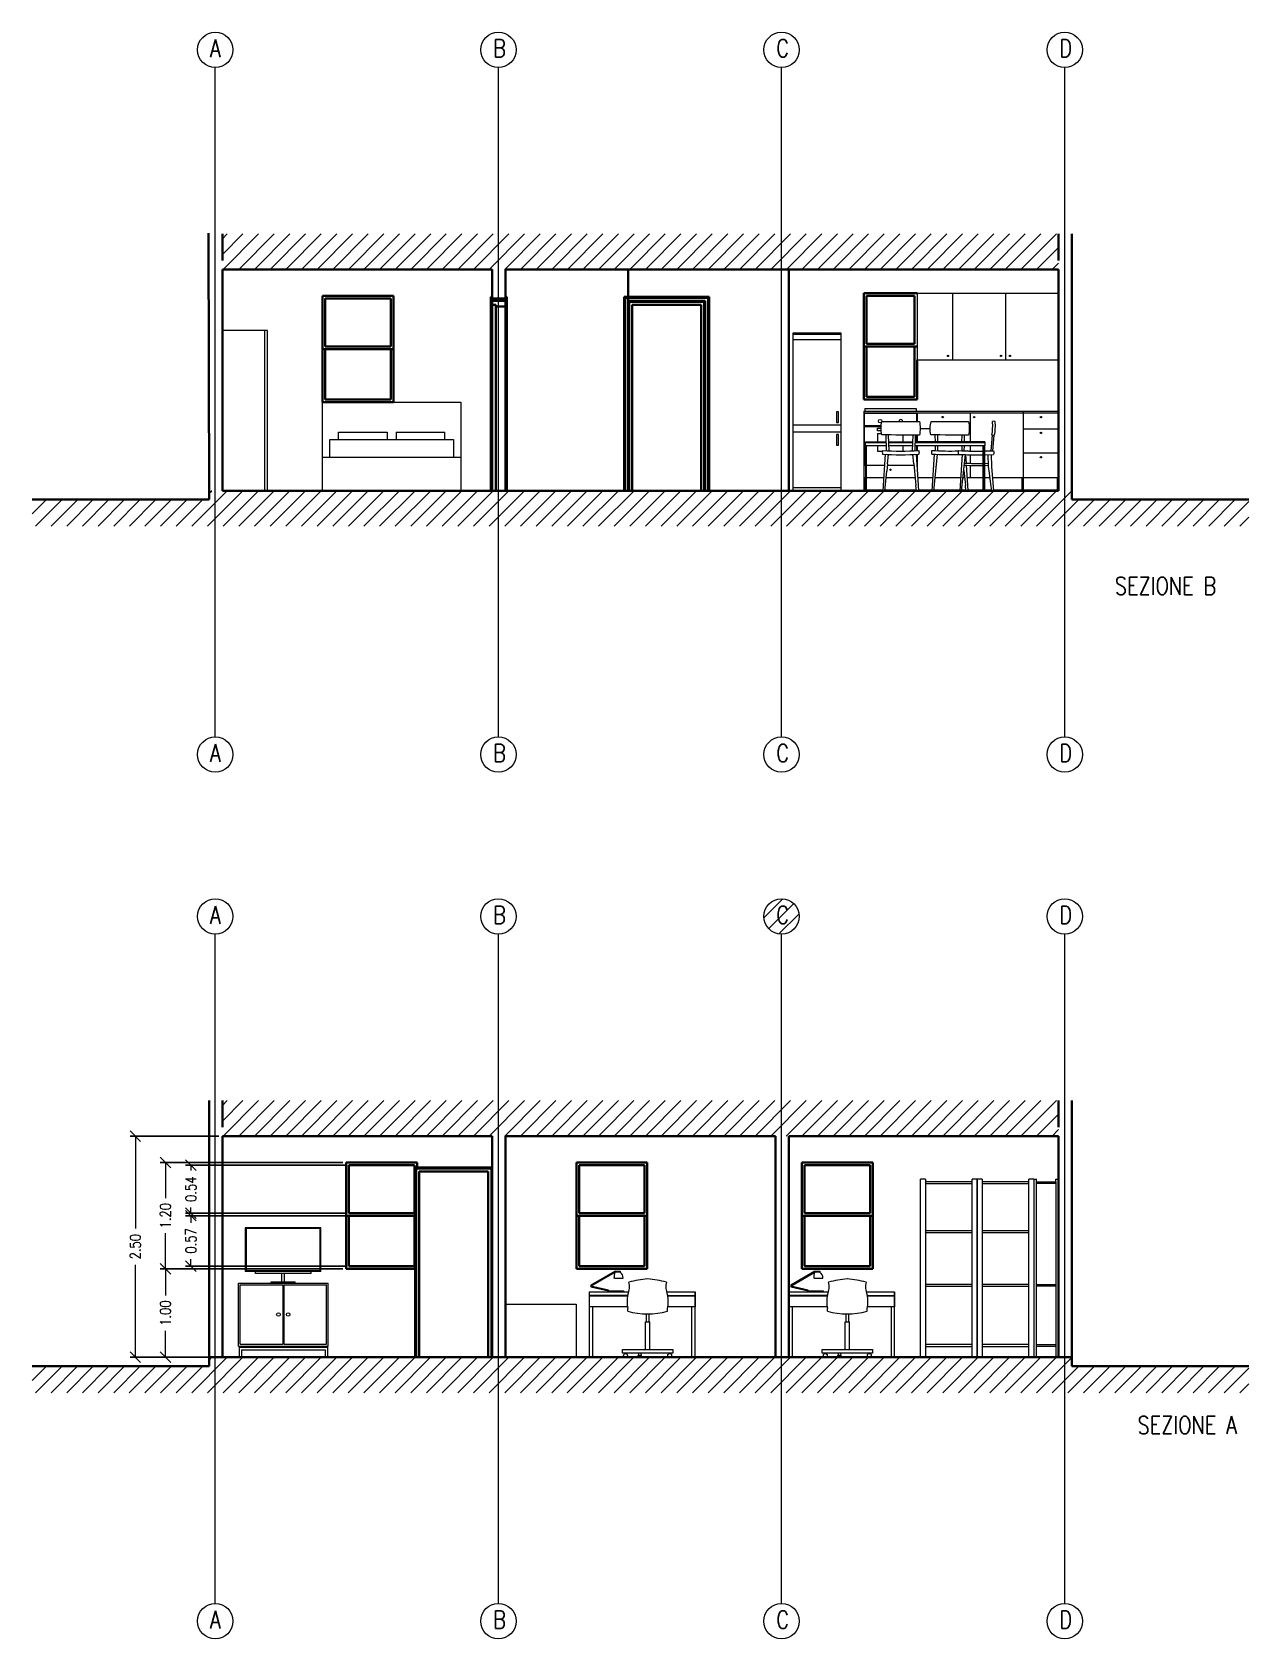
# Model space of a CAD drawing. Header units: metres. Extents: x 60.2 to 105.7, y 8.7 to 63.7.
# Drawn here: x 91.99 to 105.74, y 33.6 to 51.75 of the extents above; entities that cross this region are included whole.
import ezdxf

# ---------------------------------------------------------------- set-up
doc = ezdxf.new("R2010")
doc.units = ezdxf.units.M
doc.header["$LTSCALE"] = 5
doc.header["$MEASUREMENT"] = 0
doc.layers.get('0').update_dxf_attribs({"color": 30})
doc.layers.get('DEFPOINTS').update_dxf_attribs({"color": 210})
for name, color, linetype, lineweight in [('A-ANNO-DIMS', 3, 'Continuous', 9), ('A-ANNO-TEXT', 3, 'Continuous', 18), ('A-ELEV-MBE1', 7, 'Continuous', 35), ('A-FURN', 8, 'Continuous', 18), ('A-SECT-MCUT', 2, 'Continuous', 35)]:
    doc.layers.add(name, color=color, linetype=linetype, lineweight=lineweight)
doc.layers.add('A-ANNO-SCRN', color=30, linetype='Continuous')
doc.styles.add('E-ROMANS', font='romans.shx', dxfattribs={"width": 0.8})
doc.dimstyles.new('E-0100_ARW_18', dxfattribs={"dimscale": 0.001, "dimtxt": 180, "dimasz": 180, "dimexe": 90, "dimexo": 60, "dimgap": 90, "dimtad": 0, "dimzin": 0, "dimdsep": 46, "dimtxsty": 'E-ROMANS', "dimblk": 'OPEN90', "dimcen": 90, "dimclrd": 256, "dimclre": 256, "dimclrt": 256, "dimadec": 0, "dimazin": 0, "dimtfac": 1, "dimtmove": 1, "dimatfit": 3, "dimldrblk": 'OPEN90', "dimfxl": 1, "dimtfill": 1, "dimtolj": 1, "dimtzin": 0, "dimarcsym": 0})

msp = doc.modelspace()

# ---------------------------------------------------------------- texts
at = {"layer": 'A-ANNO-TEXT', "char_height": 0.2, "attachment_point": 1, "style": 'E-ROMANS'}
for s, width, insert in [('A', 0.34021, (94.001, 51.671)), ('B', 0.34021, (97.201, 51.671)), ('C', 0.34021, (100.401, 51.671)), ('D', 0.34021, (103.601, 51.671)), ('SEZIONE B', 3.80072, (104.228, 45.597)), ('A', 0.34021, (94.001, 43.709)), ('B', 0.34021, (97.201, 43.709)), ('C', 0.34021, (100.401, 43.709)), ('D', 0.34021, (103.601, 43.709)), ('A', 0.34021, (94.001, 41.88)), ('B', 0.34021, (97.201, 41.88)), ('C', 0.34021, (100.401, 41.88)), ('D', 0.34021, (103.601, 41.88)), ('SEZIONE A', 3.80072, (104.484, 36.117)), ('A', 0.34021, (94.001, 33.918)), ('B', 0.34021, (97.201, 33.918)), ('C', 0.34021, (100.401, 33.918)), ('D', 0.34021, (103.601, 33.918))]:
    msp.add_mtext_dynamic_manual_height_columns(s, width=width, gutter_width=9, heights=[0], dxfattribs=dict(at, insert=insert))

# ---------------------------------------------------------------- blocks, each defined once
blk = doc.blocks.new('_Oblique')
at = {"color": 0, "linetype": 'ByBlock', "lineweight": -2}
blk.add_line((-0.5, -0.5), (0.5, 0.5), dxfattribs=at)
blk = doc.blocks.new('*D82')
at = {"layer": 'A-ANNO-DIMS', "lineweight": -2, "transparency": 16777216}
for p, q in [((94.102, 39.282), (93.098, 39.282)), ((94.102, 36.782), (93.098, 36.782))]:
    blk.add_line(p, q, dxfattribs=at)
at = {"layer": 'A-ANNO-DIMS', "transparency": 16777216}
for p, q in [((93.158, 39.282), (93.158, 38.238)), ((93.158, 36.782), (93.158, 37.826))]:
    blk.add_line(p, q, dxfattribs=at)
at = {"layer": 'DEFPOINTS', "color": 0, "transparency": 16777216}
for p in [(94.142, 39.282), (93.158, 36.782), (94.142, 36.782)]:
    blk.add_point(p, dxfattribs=at)
at = {"layer": 'A-ANNO-DIMS', "transparency": 16777216, "xscale": 0.12, "yscale": 0.12, "zscale": 0.12}
for p, rotation in [((93.158, 39.282), 90), ((93.158, 36.782), 270)]:
    blk.add_blockref('_Oblique', p, dxfattribs=dict(at, rotation=rotation))
at = {"layer": 'A-ANNO-DIMS', "transparency": 16777216, "insert": (93.158, 38.032), "char_height": 0.12, "attachment_point": 5, "rotation": 90, "style": 'E-ROMANS', "bg_fill": 3, "box_fill_scale": 1.25, "bg_fill_color": 256, "bg_fill_true_color": 13158600, "bg_fill_transparency": 0}
blk.add_mtext('\\A1;2.50', dxfattribs=at)
blk = doc.blocks.new('_Open90')
at = {"color": 0, "linetype": 'ByBlock', "lineweight": -2}
for p, q in [((0, 0), (-1, 0)), ((-0.5, 0.5), (0, 0)), ((0, 0), (-0.5, -0.5))]:
    blk.add_line(p, q, dxfattribs=at)
blk = doc.blocks.new('*D83')
at = {"layer": 'A-ANNO-DIMS', "lineweight": -2, "transparency": 16777216}
for p, q in [((95.502, 38.982), (93.438, 38.982)), ((95.502, 37.782), (93.438, 37.782))]:
    blk.add_line(p, q, dxfattribs=at)
at = {"layer": 'A-ANNO-DIMS', "transparency": 16777216}
for p, q in [((93.498, 38.982), (93.498, 38.581)), ((93.498, 37.782), (93.498, 38.183))]:
    blk.add_line(p, q, dxfattribs=at)
at = {"layer": 'DEFPOINTS', "color": 0, "transparency": 16777216}
for p in [(93.498, 38.982), (95.542, 38.982), (95.542, 37.782)]:
    blk.add_point(p, dxfattribs=at)
at = {"layer": 'A-ANNO-DIMS', "transparency": 16777216, "xscale": 0.12, "yscale": 0.12, "zscale": 0.12}
for p, rotation in [((93.498, 38.982), 90), ((93.498, 37.782), 270)]:
    blk.add_blockref('_Oblique', p, dxfattribs=dict(at, rotation=rotation))
at = {"layer": 'A-ANNO-DIMS', "transparency": 16777216, "insert": (93.498, 38.382), "char_height": 0.12, "attachment_point": 5, "rotation": 90, "style": 'E-ROMANS', "bg_fill": 3, "box_fill_scale": 1.25, "bg_fill_color": 256, "bg_fill_true_color": 13158600, "bg_fill_transparency": 0}
blk.add_mtext('\\A1;1.20', dxfattribs=at)
blk = doc.blocks.new('*D84')
at = {"layer": 'A-ANNO-DIMS', "lineweight": -2, "transparency": 16777216}
for p, q in [((95.502, 37.782), (93.438, 37.782)), ((95.502, 36.782), (93.438, 36.782))]:
    blk.add_line(p, q, dxfattribs=at)
at = {"layer": 'A-ANNO-DIMS', "transparency": 16777216}
for p, q in [((93.498, 37.782), (93.498, 37.481)), ((93.498, 36.782), (93.498, 37.083))]:
    blk.add_line(p, q, dxfattribs=at)
at = {"layer": 'DEFPOINTS', "color": 0, "transparency": 16777216}
for p in [(95.542, 37.782), (93.498, 36.782), (95.542, 36.782)]:
    blk.add_point(p, dxfattribs=at)
at = {"layer": 'A-ANNO-DIMS', "transparency": 16777216, "xscale": 0.12, "yscale": 0.12, "zscale": 0.12}
for p, rotation in [((93.498, 37.782), 90), ((93.498, 36.782), 270)]:
    blk.add_blockref('_Oblique', p, dxfattribs=dict(at, rotation=rotation))
at = {"layer": 'A-ANNO-DIMS', "transparency": 16777216, "insert": (93.498, 37.282), "char_height": 0.12, "attachment_point": 5, "rotation": 90, "style": 'E-ROMANS', "bg_fill": 3, "box_fill_scale": 1.25, "bg_fill_color": 256, "bg_fill_true_color": 13158600, "bg_fill_transparency": 0}
blk.add_mtext('\\A1;1.00', dxfattribs=at)
blk = doc.blocks.new('*D85')
at = {"layer": 'A-ANNO-DIMS', "lineweight": -2, "transparency": 16777216}
for p, q in [((95.532, 38.952), (93.726, 38.952)), ((95.532, 38.412), (93.726, 38.412))]:
    blk.add_line(p, q, dxfattribs=at)
at = {"layer": 'A-ANNO-DIMS', "transparency": 16777216}
for p, q in [((93.786, 38.952), (93.786, 38.891)), ((93.786, 38.412), (93.786, 38.473))]:
    blk.add_line(p, q, dxfattribs=at)
at = {"layer": 'DEFPOINTS', "color": 0, "transparency": 16777216}
for p in [(93.786, 38.952), (95.572, 38.952), (95.572, 38.412)]:
    blk.add_point(p, dxfattribs=at)
at = {"layer": 'A-ANNO-DIMS', "transparency": 16777216, "xscale": 0.12, "yscale": 0.12, "zscale": 0.12}
for p, rotation in [((93.786, 38.952), 90), ((93.786, 38.412), 270)]:
    blk.add_blockref('_Oblique', p, dxfattribs=dict(at, rotation=rotation))
at = {"layer": 'A-ANNO-DIMS', "transparency": 16777216, "insert": (93.786, 38.682), "char_height": 0.12, "attachment_point": 5, "rotation": 90, "style": 'E-ROMANS', "bg_fill": 3, "box_fill_scale": 1.25, "bg_fill_color": 256, "bg_fill_true_color": 13158600, "bg_fill_transparency": 0}
blk.add_mtext('\\A1;0.54', dxfattribs=at)
blk = doc.blocks.new('*D86')
at = {"layer": 'A-ANNO-DIMS', "lineweight": -2, "transparency": 16777216}
for p, q in [((95.532, 38.382), (93.726, 38.382)), ((95.532, 37.812), (93.726, 37.812))]:
    blk.add_line(p, q, dxfattribs=at)
at = {"layer": 'A-ANNO-DIMS', "transparency": 16777216}
for p, q in [((93.786, 38.382), (93.786, 38.303)), ((93.786, 37.812), (93.786, 37.891))]:
    blk.add_line(p, q, dxfattribs=at)
at = {"layer": 'DEFPOINTS', "color": 0, "transparency": 16777216}
for p in [(95.572, 38.382), (93.786, 37.812), (95.572, 37.812)]:
    blk.add_point(p, dxfattribs=at)
at = {"layer": 'A-ANNO-DIMS', "transparency": 16777216, "xscale": 0.12, "yscale": 0.12, "zscale": 0.12}
for p, rotation in [((93.786, 38.382), 90), ((93.786, 37.812), 270)]:
    blk.add_blockref('_Oblique', p, dxfattribs=dict(at, rotation=rotation))
at = {"layer": 'A-ANNO-DIMS', "transparency": 16777216, "insert": (93.786, 38.097), "char_height": 0.12, "attachment_point": 5, "rotation": 90, "style": 'E-ROMANS', "bg_fill": 3, "box_fill_scale": 1.25, "bg_fill_color": 256, "bg_fill_true_color": 13158600, "bg_fill_transparency": 0}
blk.add_mtext('\\A1;0.57', dxfattribs=at)

# ---------------------------------------------------------------- hatches: boundary and pattern name
at = {"layer": 'A-ANNO-SCRN'}
h = msp.add_hatch(dxfattribs=at)
h.set_pattern_fill('ANSI31', color=0)
h.paths.add_polyline_path([(94.142, 49.073), (94.142, 49.473), (103.592, 49.473), (103.592, 49.073)])
h = msp.add_hatch(dxfattribs=at)
h.set_pattern_fill('ANSI31', color=0)
h.set_pattern_definition([(45, (0, -2.9), (-0.08838835, 0.08838835), [])])
h.paths.add_polyline_path([(103.742, 46.473), (103.742, 46.573), (93.992, 46.573), (93.992, 46.473), (91.992, 46.473), (91.992, 46.173), (105.742, 46.173), (105.742, 46.473)])
h = msp.add_hatch(dxfattribs=at)
h.set_pattern_fill('ANSI31', color=256)
h.paths.add_polyline_path([(100.261, 41.763, 1), (100.661, 41.763, 1)])
h.paths.add_polyline_path([(100.351, 41.63), (100.565, 41.63), (100.565, 41.93), (100.351, 41.93)], flags=24)

# ---------------------------------------------------------------- linework, layer by layer
at = {"layer": 'A-ANNO-DIMS'}
for p, q in [((94.061, 43.792), (94.061, 51.353)), ((97.261, 43.792), (97.261, 51.353)), ((100.461, 43.792), (100.461, 51.353)), ((103.661, 43.792), (103.661, 51.353)), ((97.261, 34.001), (97.261, 41.563)), ((100.461, 34.001), (100.461, 41.563)), ((103.661, 34.001), (103.661, 41.563))]:
    msp.add_line(p, q, dxfattribs=at)
for centre in [(94.061, 51.553), (97.261, 51.553), (100.461, 51.553), (103.661, 51.553), (94.061, 43.592), (97.261, 43.592), (100.461, 43.592), (103.661, 43.592), (94.061, 41.763), (97.261, 41.763), (100.461, 41.763), (103.661, 41.763), (94.061, 33.801), (97.261, 33.801), (100.461, 33.801), (103.661, 33.801)]:
    msp.add_circle(centre, 0.2, dxfattribs=at)
at = {"layer": 'A-ELEV-MBE1'}
for p, q in [((95.275, 48.773), (96.075, 48.773)), ((95.275, 48.773), (95.275, 47.573)), ((96.045, 48.743), (95.305, 48.743)), ((95.305, 48.743), (95.305, 48.203)), ((96.045, 48.743), (96.045, 48.203)), ((96.075, 48.773), (96.075, 47.573)), ((97.177, 48.708), (97.177, 48.763)), ((97.177, 48.763), (97.192, 48.763)), ((97.192, 48.708), (97.177, 48.708)), ((97.177, 48.708), (97.177, 46.573)), ((97.192, 48.743), (97.192, 48.673)), ((97.342, 48.718), (97.192, 48.718)), ((97.192, 48.673), (97.232, 48.673)), ((97.232, 48.673), (97.232, 46.573)), ((97.232, 48.673), (97.232, 48.653)), ((97.232, 48.653), (97.342, 48.653)), ((97.357, 48.763), (97.342, 48.763)), ((97.342, 48.708), (97.357, 48.708)), ((97.357, 48.708), (97.357, 48.763)), ((97.357, 48.708), (97.357, 46.573)), ((98.683, 48.763), (98.683, 46.573)), ((99.643, 48.763), (98.683, 48.763)), ((98.693, 48.753), (98.693, 46.573)), ((99.633, 48.753), (98.693, 48.753)), ((98.728, 48.718), (98.728, 46.573)), ((99.598, 48.718), (98.728, 48.718)), ((98.738, 48.708), (98.738, 46.573)), ((99.588, 48.708), (98.738, 48.708)), ((98.773, 48.673), (98.773, 46.573)), ((99.553, 48.673), (98.773, 48.673)), ((99.553, 48.673), (99.553, 46.573)), ((99.588, 48.708), (99.588, 46.573)), ((99.598, 48.718), (99.598, 46.573)), ((99.633, 48.753), (99.633, 46.573)), ((99.643, 48.763), (99.643, 46.573)), ((101.392, 48.803), (101.392, 47.603)), ((101.392, 48.803), (101.992, 48.803)), ((101.962, 48.773), (101.422, 48.773)), ((101.422, 48.773), (101.422, 48.233)), ((101.962, 48.773), (101.962, 48.233)), ((95.305, 48.173), (95.305, 47.603)), ((96.045, 47.603), (96.045, 48.173)), ((101.422, 48.203), (101.422, 47.633)), ((101.962, 48.203), (101.962, 47.633)), ((101.992, 48.053), (101.992, 47.603)), ((96.075, 47.573), (95.275, 47.573)), ((96.045, 47.603), (95.305, 47.603)), ((101.392, 47.603), (101.992, 47.603)), ((101.422, 47.633), (101.962, 47.633)), ((95.542, 38.982), (95.542, 37.782)), ((96.312, 38.952), (95.572, 38.952)), ((95.572, 38.952), (95.572, 38.412)), ((96.312, 38.952), (96.312, 38.412)), ((96.322, 38.927), (96.322, 36.782)), ((97.192, 38.927), (96.322, 38.927)), ((96.332, 38.917), (96.332, 36.782)), ((97.182, 38.917), (96.332, 38.917)), ((96.342, 38.982), (96.342, 38.927)), ((96.367, 38.882), (96.367, 36.782)), ((97.147, 38.882), (96.367, 38.882)), ((97.147, 38.882), (97.147, 36.782)), ((97.182, 38.917), (97.182, 36.782)), ((97.192, 38.927), (97.192, 36.782)), ((98.142, 38.982), (98.142, 37.782)), ((98.142, 38.982), (98.942, 38.982)), ((98.912, 38.952), (98.172, 38.952)), ((98.172, 38.952), (98.172, 38.412)), ((98.912, 38.952), (98.912, 38.412)), ((98.942, 38.982), (98.942, 37.782)), ((100.692, 38.982), (100.692, 37.782)), ((100.692, 38.982), (101.492, 38.982)), ((101.462, 38.952), (100.722, 38.952)), ((100.722, 38.952), (100.722, 38.412)), ((101.462, 38.952), (101.462, 38.412)), ((101.492, 38.982), (101.492, 37.782)), ((95.572, 38.382), (95.572, 37.812)), ((96.312, 38.382), (96.312, 37.812)), ((98.172, 38.382), (98.172, 37.812)), ((98.912, 37.812), (98.912, 38.382)), ((100.722, 38.382), (100.722, 37.812)), ((101.462, 38.382), (101.462, 37.812)), ((96.322, 37.782), (95.542, 37.782)), ((96.312, 37.812), (95.572, 37.812)), ((98.942, 37.782), (98.142, 37.782)), ((98.912, 37.812), (98.172, 37.812)), ((101.492, 37.782), (100.692, 37.782)), ((101.462, 37.812), (100.722, 37.812))]:
    msp.add_line(p, q, dxfattribs=at)
for points in [[(97.192, 48.673), (97.192, 46.573)], [(96.075, 48.173), (95.275, 48.173)], [(96.045, 48.203), (95.305, 48.203)], [(101.992, 48.203), (101.392, 48.203)], [(101.962, 48.233), (101.422, 48.233)], [(96.322, 38.382), (95.542, 38.382)], [(96.312, 38.412), (95.572, 38.412)], [(98.942, 38.382), (98.142, 38.382)], [(98.912, 38.412), (98.172, 38.412)], [(101.492, 38.382), (100.692, 38.382)], [(101.462, 38.412), (100.722, 38.412)]]:
    msp.add_lwpolyline(points, dxfattribs=at)
at = {"layer": 'A-FURN'}
for p, q in [((101.992, 48.803), (103.592, 48.803)), ((101.992, 48.803), (101.992, 48.053)), ((102.392, 48.803), (102.392, 48.053)), ((102.992, 48.803), (102.992, 48.053)), ((94.652, 48.383), (94.142, 48.383)), ((94.622, 46.573), (94.622, 48.383)), ((94.652, 46.573), (94.652, 48.383)), ((100.592, 46.573), (100.592, 48.357)), ((100.592, 48.357), (101.132, 48.357)), ((101.132, 48.339), (100.592, 48.339)), ((101.132, 48.357), (101.132, 46.573)), ((100.592, 48.282), (101.132, 48.282)), ((101.992, 48.053), (103.592, 48.053)), ((95.275, 46.573), (95.275, 47.573)), ((95.275, 47.573), (96.835, 47.573)), ((96.835, 47.573), (96.835, 46.573)), ((101.392, 47.473), (103.192, 47.473)), ((101.392, 47.473), (101.392, 47.453)), ((101.392, 47.453), (101.392, 46.573)), ((101.392, 47.453), (103.592, 47.453)), ((101.397, 46.858), (101.397, 47.448)), ((101.397, 47.448), (101.987, 47.448)), ((101.402, 47.503), (101.982, 47.503)), ((101.402, 47.503), (101.402, 47.473)), ((101.982, 47.503), (101.982, 47.473)), ((101.987, 47.448), (101.987, 47.355)), ((101.992, 47.453), (101.992, 47.355)), ((102.592, 47.453), (102.592, 47.117)), ((103.192, 47.473), (103.192, 46.573)), ((103.192, 47.473), (103.592, 47.473)), ((95.455, 47.153), (95.455, 47.233)), ((95.455, 47.233), (96.005, 47.233)), ((96.005, 47.233), (96.005, 47.153)), ((96.105, 47.233), (96.105, 47.153)), ((96.105, 47.233), (96.655, 47.233)), ((96.655, 47.153), (96.655, 47.233)), ((101.132, 47.312), (100.592, 47.312)), ((100.592, 47.237), (101.132, 47.237)), ((101.397, 47.308), (101.588, 47.308)), ((101.397, 47.298), (101.587, 47.298)), ((101.547, 47.278), (101.586, 47.278)), ((101.547, 47.248), (101.547, 47.278)), ((101.587, 47.248), (101.547, 47.248)), ((101.547, 47.218), (101.591, 47.218)), ((101.547, 47.218), (101.547, 47.124)), ((101.639, 47.202), (101.644, 47.025)), ((101.667, 47.202), (101.673, 47.023)), ((101.837, 47.124), (101.837, 47.201)), ((101.942, 47.023), (101.947, 47.201)), ((101.971, 47.024), (101.976, 47.201)), ((101.987, 47.201), (101.987, 47.117)), ((101.992, 47.201), (101.992, 47.117)), ((102.141, 47.273), (102.028, 47.273)), ((102.193, 47.202), (102.197, 47.124)), ((102.225, 47.202), (102.225, 47.124)), ((102.5, 47.124), (102.502, 47.201)), ((102.528, 47.124), (102.53, 47.201)), ((102.592, 47.273), (102.582, 47.273)), ((102.829, 47.023), (102.844, 47.201)), ((102.848, 47.024), (102.863, 47.2)), ((103.192, 47.273), (103.592, 47.273)), ((95.355, 46.953), (95.355, 47.153)), ((95.355, 47.153), (96.755, 47.153)), ((96.755, 47.153), (96.755, 46.953)), ((101.408, 47.124), (101.641, 47.124)), ((101.408, 47.082), (101.408, 47.124)), ((101.408, 47.082), (101.408, 46.573)), ((101.547, 47.082), (101.547, 47.018)), ((101.547, 47.018), (101.601, 47.018)), ((101.572, 47.117), (101.641, 47.117)), ((101.574, 47.082), (101.642, 47.082)), ((101.67, 47.124), (101.945, 47.124)), ((101.67, 47.117), (101.945, 47.117)), ((101.671, 47.082), (101.944, 47.082)), ((101.837, 47.021), (101.837, 47.082)), ((101.987, 47.082), (101.987, 47.025)), ((101.992, 47.082), (101.992, 47.025)), ((102.197, 47.082), (102.198, 47.025)), ((102.225, 47.082), (102.225, 47.024)), ((102.459, 47.022), (102.46, 47.022)), ((102.499, 47.082), (102.498, 47.024)), ((102.525, 47.024), (102.528, 47.082)), ((102.525, 47.024), (102.565, 47.026)), ((102.565, 47.026), (102.567, 47.021)), ((102.592, 47.082), (102.592, 47.021)), ((102.617, 47.02), (102.67, 47.02)), ((102.757, 47.124), (102.757, 47.082)), ((102.757, 47.022), (102.856, 47.025)), ((95.275, 46.953), (96.835, 46.953)), ((101.408, 46.858), (101.397, 46.858)), ((101.624, 46.858), (101.422, 46.858)), ((101.632, 46.984), (101.606, 46.573)), ((101.659, 46.876), (101.651, 46.793)), ((101.956, 46.858), (101.658, 46.858)), ((101.659, 46.876), (101.671, 46.982)), ((101.954, 46.876), (101.943, 46.981)), ((101.954, 46.876), (101.98, 46.633)), ((101.981, 46.983), (101.988, 46.876)), ((101.987, 46.983), (101.987, 46.898)), ((101.988, 46.876), (102.004, 46.633)), ((101.992, 46.984), (101.992, 46.82)), ((102.187, 46.984), (102.16, 46.573)), ((102.182, 46.573), (102.225, 46.982)), ((102.501, 46.983), (102.475, 46.573)), ((102.496, 46.573), (102.539, 46.981)), ((102.539, 46.981), (102.546, 46.883)), ((102.547, 46.86), (102.562, 46.634)), ((102.592, 46.979), (102.592, 46.881)), ((102.592, 46.859), (102.592, 46.723)), ((102.623, 46.979), (102.674, 46.979)), ((102.636, 46.88), (102.741, 46.881)), ((102.639, 46.858), (102.685, 46.858)), ((102.685, 46.858), (102.741, 46.858)), ((102.757, 46.978), (102.857, 46.983)), ((102.757, 46.881), (102.795, 46.882)), ((102.757, 46.859), (102.796, 46.861)), ((102.791, 46.98), (102.797, 46.846)), ((102.797, 46.846), (102.807, 46.771)), ((102.828, 46.982), (102.835, 46.847)), ((102.835, 46.847), (102.857, 46.573)), ((103.592, 46.998), (103.192, 46.998)), ((101.392, 46.723), (101.408, 46.723)), ((101.407, 46.573), (101.407, 46.723)), ((101.422, 46.723), (101.616, 46.723)), ((101.627, 46.573), (101.651, 46.793)), ((101.643, 46.723), (101.97, 46.723)), ((101.998, 46.723), (102.17, 46.723)), ((102.198, 46.723), (102.484, 46.723)), ((102.512, 46.723), (102.528, 46.723)), ((102.52, 46.801), (102.538, 46.634)), ((102.556, 46.723), (102.741, 46.723)), ((102.757, 46.723), (102.813, 46.723)), ((102.807, 46.771), (102.822, 46.647)), ((102.845, 46.723), (103.192, 46.723)), ((103.177, 46.723), (103.177, 46.573)), ((103.192, 46.723), (103.592, 46.723)), ((103.577, 46.723), (103.577, 46.573)), ((96.835, 46.573), (95.275, 46.573)), ((101.132, 46.607), (100.592, 46.607)), ((100.663, 46.573), (101.261, 46.573)), ((101.407, 46.583), (101.607, 46.583)), ((101.629, 46.583), (101.985, 46.583)), ((101.986, 46.573), (101.98, 46.633)), ((102.004, 46.633), (102.008, 46.573)), ((102.007, 46.583), (102.161, 46.583)), ((102.183, 46.583), (102.475, 46.583)), ((102.287, 46.583), (102.287, 46.573)), ((102.297, 46.583), (102.297, 46.573)), ((102.497, 46.583), (102.543, 46.583)), ((102.544, 46.573), (102.538, 46.634)), ((102.562, 46.634), (102.566, 46.573)), ((102.565, 46.583), (102.741, 46.583)), ((102.757, 46.583), (102.83, 46.583)), ((102.822, 46.647), (102.832, 46.573)), ((102.856, 46.583), (103.177, 46.583)), ((103.192, 46.583), (103.577, 46.583)), ((102.031, 36.782), (102.031, 38.796)), ((102.088, 38.796), (102.031, 38.796)), ((102.088, 38.796), (102.088, 36.782)), ((102.614, 38.766), (102.088, 38.766)), ((102.088, 38.746), (102.614, 38.746)), ((102.614, 36.782), (102.614, 38.796)), ((102.671, 38.796), (102.614, 38.796)), ((102.671, 38.796), (102.671, 36.782)), ((102.671, 36.782), (102.671, 38.796)), ((102.728, 38.796), (102.671, 38.796)), ((102.728, 38.796), (102.728, 36.782)), ((103.254, 38.766), (102.728, 38.766)), ((102.728, 38.746), (103.254, 38.746)), ((103.254, 36.782), (103.254, 38.796)), ((103.311, 38.796), (103.254, 38.796)), ((103.311, 38.796), (103.311, 36.782)), ((103.311, 38.796), (103.311, 36.782)), ((103.311, 38.796), (103.341, 38.796)), ((103.341, 38.766), (103.341, 38.796)), ((103.341, 36.782), (103.341, 38.766)), ((103.341, 38.766), (103.562, 38.766)), ((103.562, 38.746), (103.341, 38.746)), ((103.562, 38.766), (103.562, 38.796)), ((103.562, 38.796), (103.592, 38.796)), ((103.562, 38.766), (103.562, 36.782)), ((94.4, 38.246), (94.4, 37.75)), ((95.256, 38.246), (94.4, 38.246)), ((95.246, 38.236), (94.41, 38.236)), ((94.41, 38.236), (94.41, 37.76)), ((95.246, 37.76), (95.246, 38.236)), ((95.256, 37.75), (95.256, 38.246)), ((102.614, 38.211), (102.088, 38.211)), ((102.088, 38.191), (102.614, 38.191)), ((103.254, 38.211), (102.728, 38.211)), ((102.728, 38.191), (103.254, 38.191)), ((103.562, 38.011), (103.562, 37.991)), ((95.246, 37.76), (94.41, 37.76)), ((94.322, 36.909), (94.322, 37.62)), ((94.322, 36.909), (94.322, 37.62)), ((94.322, 37.62), (95.338, 37.62)), ((94.342, 37.6), (94.825, 37.6)), ((94.342, 36.929), (94.342, 37.6)), ((95.256, 37.75), (94.4, 37.75)), ((94.515, 37.729), (94.515, 37.75)), ((95.145, 37.729), (94.515, 37.729)), ((94.694, 37.634), (94.966, 37.634)), ((94.694, 37.62), (94.694, 37.634)), ((94.815, 37.634), (94.815, 37.729)), ((94.825, 37.6), (94.825, 36.929)), ((94.835, 37.6), (94.835, 36.929)), ((94.835, 37.6), (95.318, 37.6)), ((94.845, 37.634), (94.845, 37.729)), ((94.966, 37.62), (94.966, 37.634)), ((95.145, 37.729), (95.145, 37.75)), ((95.318, 36.929), (95.318, 37.6)), ((95.338, 36.909), (95.338, 37.62)), ((98.579, 37.754), (98.307, 37.597)), ((98.307, 37.587), (98.579, 37.744)), ((98.307, 37.597), (98.307, 37.587)), ((98.307, 37.587), (98.307, 37.577)), ((98.506, 37.542), (98.307, 37.587)), ((98.307, 37.577), (98.506, 37.532)), ((98.577, 37.678), (98.567, 37.677)), ((98.577, 37.678), (98.671, 37.678)), ((98.579, 37.754), (98.637, 37.754)), ((98.579, 37.744), (98.579, 37.754)), ((98.637, 37.744), (98.579, 37.744)), ((98.637, 37.754), (98.637, 37.744)), ((98.637, 37.754), (98.637, 37.744)), ((100.836, 37.754), (100.564, 37.597)), ((100.564, 37.587), (100.836, 37.744)), ((100.564, 37.597), (100.564, 37.577)), ((100.763, 37.542), (100.564, 37.587)), ((100.564, 37.577), (100.763, 37.532)), ((100.833, 37.678), (100.824, 37.677)), ((100.833, 37.678), (100.928, 37.678)), ((100.836, 37.754), (100.894, 37.754)), ((100.836, 37.744), (100.836, 37.754)), ((100.894, 37.744), (100.836, 37.744)), ((100.894, 37.754), (100.894, 37.744)), ((100.894, 37.754), (100.894, 37.744)), ((102.614, 37.605), (102.088, 37.605)), ((102.088, 37.585), (102.614, 37.585)), ((103.254, 37.605), (102.728, 37.605)), ((102.728, 37.585), (103.254, 37.585)), ((103.341, 37.605), (103.562, 37.605)), ((103.562, 37.585), (103.341, 37.585)), ((98.285, 37.522), (98.734, 37.522)), ((98.285, 37.522), (98.285, 36.782)), ((98.722, 37.482), (98.285, 37.482)), ((98.285, 37.477), (98.721, 37.477)), ((98.285, 37.477), (98.285, 37.357)), ((98.496, 37.532), (98.496, 37.527)), ((98.496, 37.532), (98.676, 37.532)), ((98.496, 37.532), (98.586, 37.532)), ((98.496, 37.522), (98.496, 37.532)), ((98.496, 37.532), (98.506, 37.532)), ((98.676, 37.522), (98.496, 37.522)), ((98.506, 37.532), (98.506, 37.542)), ((98.586, 37.532), (98.586, 37.532)), ((98.676, 37.532), (98.676, 37.522)), ((99.161, 37.522), (99.483, 37.522)), ((99.483, 37.477), (99.174, 37.477)), ((99.483, 37.472), (99.175, 37.472)), ((99.483, 36.782), (99.483, 37.522)), ((99.483, 37.522), (99.483, 37.522)), ((99.483, 37.522), (99.483, 37.522)), ((99.483, 37.522), (99.483, 37.482)), ((99.483, 37.472), (99.483, 37.522)), ((99.483, 37.522), (99.483, 37.472)), ((99.483, 37.482), (99.483, 37.482)), ((99.483, 37.482), (99.483, 37.477)), ((99.483, 37.477), (99.483, 37.477)), ((99.483, 37.477), (99.483, 37.472)), ((99.483, 37.472), (99.483, 37.46)), ((99.483, 37.472), (99.483, 37.352)), ((100.542, 37.522), (100.991, 37.522)), ((100.978, 37.482), (100.542, 37.482)), ((100.542, 37.477), (100.977, 37.477)), ((100.753, 37.532), (100.753, 37.527)), ((100.753, 37.532), (100.933, 37.532)), ((100.753, 37.532), (100.843, 37.532)), ((100.753, 37.522), (100.753, 37.532)), ((100.753, 37.532), (100.763, 37.532)), ((100.933, 37.522), (100.753, 37.522)), ((100.763, 37.532), (100.763, 37.542)), ((100.843, 37.532), (100.843, 37.532)), ((100.933, 37.532), (100.933, 37.522)), ((101.417, 37.522), (101.739, 37.522)), ((101.739, 37.477), (101.431, 37.477)), ((101.739, 37.472), (101.432, 37.472)), ((101.739, 36.782), (101.739, 37.522)), ((101.739, 37.522), (101.739, 37.522)), ((101.739, 37.522), (101.739, 37.522)), ((101.739, 37.522), (101.739, 37.482)), ((101.739, 37.472), (101.739, 37.522)), ((101.739, 37.522), (101.739, 37.472)), ((101.739, 37.482), (101.739, 37.482)), ((101.739, 37.482), (101.739, 37.477)), ((101.739, 37.477), (101.739, 37.477)), ((101.739, 37.477), (101.739, 37.472)), ((101.739, 37.472), (101.739, 37.46)), ((101.739, 37.472), (101.739, 37.352)), ((103.562, 37.405), (103.562, 37.385)), ((97.342, 37.382), (98.139, 37.382)), ((98.139, 37.382), (98.139, 36.782)), ((98.285, 37.357), (98.718, 37.357)), ((98.285, 37.357), (98.325, 37.357)), ((98.325, 37.357), (98.325, 36.782)), ((98.722, 37.302), (98.722, 37.332)), ((98.932, 37.272), (98.932, 37.182)), ((98.962, 37.272), (98.962, 37.182)), ((99.172, 37.302), (99.172, 37.332)), ((99.483, 37.352), (99.176, 37.352)), ((99.483, 37.352), (99.443, 37.352)), ((99.443, 37.352), (99.443, 36.782)), ((100.542, 37.357), (100.975, 37.357)), ((100.582, 37.357), (100.582, 36.782)), ((100.979, 37.302), (100.979, 37.332)), ((101.189, 37.272), (101.189, 37.182)), ((101.219, 37.272), (101.219, 37.182)), ((101.429, 37.302), (101.429, 37.332)), ((101.739, 37.352), (101.433, 37.352)), ((101.739, 37.352), (101.699, 37.352)), ((101.699, 37.352), (101.699, 36.782)), ((98.922, 36.87), (98.922, 37.182)), ((98.922, 37.182), (98.972, 37.182)), ((98.972, 36.87), (98.972, 37.182)), ((101.179, 36.87), (101.179, 37.182)), ((101.179, 37.182), (101.229, 37.182)), ((101.229, 36.87), (101.229, 37.182)), ((94.322, 36.909), (95.338, 36.909)), ((94.331, 36.909), (94.331, 36.782)), ((94.331, 36.898), (95.329, 36.898)), ((94.342, 36.929), (94.825, 36.929)), ((94.358, 36.868), (95.302, 36.868)), ((94.358, 36.868), (94.358, 36.782)), ((94.835, 36.929), (95.318, 36.929)), ((95.302, 36.868), (95.302, 36.782)), ((95.329, 36.909), (95.329, 36.782)), ((98.662, 36.87), (99.233, 36.87)), ((98.662, 36.83), (98.662, 36.87)), ((99.233, 36.87), (99.233, 36.83)), ((100.919, 36.87), (101.489, 36.87)), ((100.919, 36.83), (100.919, 36.87)), ((101.489, 36.87), (101.489, 36.83)), ((102.614, 36.925), (102.088, 36.925)), ((102.088, 36.905), (102.614, 36.905)), ((103.254, 36.925), (102.728, 36.925)), ((102.728, 36.905), (103.254, 36.905)), ((103.341, 36.925), (103.562, 36.925)), ((103.562, 36.905), (103.341, 36.905)), ((99.233, 36.83), (98.662, 36.83)), ((98.684, 36.83), (98.684, 36.82)), ((98.713, 36.83), (98.713, 36.82)), ((98.84, 36.804), (98.875, 36.804)), ((98.875, 36.804), (98.84, 36.804)), ((98.843, 36.83), (98.843, 36.82)), ((98.843, 36.83), (98.843, 36.82)), ((98.872, 36.83), (98.872, 36.82)), ((99.182, 36.83), (99.182, 36.82)), ((99.211, 36.83), (99.211, 36.82)), ((101.489, 36.83), (100.919, 36.83)), ((100.94, 36.83), (100.94, 36.82)), ((100.969, 36.83), (100.969, 36.82)), ((101.096, 36.804), (101.132, 36.804)), ((101.132, 36.804), (101.096, 36.804)), ((101.099, 36.83), (101.099, 36.82)), ((101.099, 36.83), (101.099, 36.82)), ((101.129, 36.83), (101.129, 36.82)), ((101.439, 36.83), (101.439, 36.82)), ((101.468, 36.83), (101.468, 36.82)), ((102.031, 36.782), (101.739, 36.782)), ((102.088, 36.782), (102.031, 36.782)), ((102.671, 36.782), (102.614, 36.782)), ((102.728, 36.782), (102.671, 36.782)), ((103.311, 36.782), (103.254, 36.782)), ((103.311, 36.782), (103.341, 36.782))]:
    msp.add_line(p, q, dxfattribs=at)
for points in [[(101.103, 47.462), (101.083, 47.462), (101.083, 47.342), (101.103, 47.342), (101.103, 47.382)], [(101.103, 47.207), (101.083, 47.207), (101.083, 47.087), (101.103, 47.087), (101.103, 47.127)]]:
    msp.add_lwpolyline(points, close=True, dxfattribs=at)
for points in [[(101.595, 47.355), (102.02, 47.355, -0.092959), (102.02, 47.201, -0.002126), (101.594, 47.203, -0.109257), (101.595, 47.355, -0.276267)], [(102.15, 47.355), (102.575, 47.355, -0.092959), (102.575, 47.201, -0.002126), (102.148, 47.203, -0.109257), (102.15, 47.355, -0.276267)], [(102.838, 47.201, 0.066438), (102.845, 47.355, 3.035344)], [(102.868, 47.2, 0.066438), (102.875, 47.354, 3.035344)], [(101.603, 47.027, 0.162787), (101.603, 46.986, 0.892277)], [(102.011, 47.026, -0.16523), (102.011, 46.985, -0.892277)], [(102.158, 47.027, 0.162787), (102.157, 46.986, 0.892277)], [(102.46, 47.026, 0.162787), (102.46, 46.985, 0.892277)], [(102.856, 47.025, -0.162787), (102.857, 46.983, -0.892277)]]:
    msp.add_lwpolyline(points, format="xyb", dxfattribs=at)
at = {"layer": 'A-FURN', "lineweight": 0}
for points in [[(101.408, 47.117), (101.572, 47.117)], [(101.408, 47.082), (101.574, 47.082)], [(101.422, 46.573), (101.422, 47.082)], [(101.972, 47.082), (102.757, 47.082)], [(101.973, 47.117), (102.757, 47.117)], [(102.757, 47.124), (101.974, 47.124)], [(102.741, 47.082), (102.741, 46.573)], [(102.741, 46.573), (102.741, 47.082), (102.757, 47.082)], [(102.757, 46.573), (102.757, 47.082)]]:
    msp.add_lwpolyline(points, dxfattribs=at)
at = {"layer": 'A-FURN'}
for centre, radius in [((102.342, 48.095), 0.0075), ((102.942, 48.095), 0.0075), ((103.042, 48.095), 0.0075), ((102.282, 47.405), 0.0075), ((102.638, 47.405), 0.0075), ((103.392, 47.405), 0.0075), ((101.575, 47.358), 0.02), ((103.392, 47.225), 0.0075), ((103.392, 46.95), 0.0075), ((101.692, 46.81), 0.0075), ((94.775, 37.265), 0.02), ((94.885, 37.265), 0.02), ((98.698, 36.804), 0.0216), ((99.197, 36.804), 0.0216), ((100.955, 36.804), 0.0216), ((101.453, 36.804), 0.0216)]:
    msp.add_circle(centre, radius, dxfattribs=at)
for centre, radius, start, end in [((101.809, 47.358), 0.02, 352.3592, 187.6408), ((102.857, 47.361), 0.161, 263.4091, 274.1747), ((102.858, 47.299), 0.058, 73.6382, 103.6835), ((101.815, 50.423), 3.403, 266.4288, 273.2974), ((102.37, 50.424), 3.403, 266.4288, 271.5007), ((102.673, 50.467), 3.448, 266.4571, 269.0731), ((102.673, 50.467), 3.448, 269.9452, 271.1259), ((101.816, 50.382), 3.403, 266.4134, 273.2991), ((102.361, 50.135), 3.155, 266.3033, 272.5482), ((102.673, 50.376), 3.398, 266.4069, 269.1617), ((102.663, 49.853), 2.995, 267.4035, 269.5384), ((102.668, 50.025), 3.144, 267.4639, 269.4043), ((102.7, 48.6), 1.622, 269.0903, 271.4632), ((98.761, 37.677), 0.194, 159.8592, 179.8045), ((98.595, 37.68), 0.0759, 358.3182, 56.6331), ((98.517, 37.579), 0.225, 336.9384, 13.5907), ((99.034, 36.535), 1.136, 94.3737, 105.2596), ((98.861, 36.535), 1.136, 74.7404, 85.6263), ((99.378, 37.579), 0.225, 166.4093, 203.0616), ((101.018, 37.677), 0.194, 159.8592, 179.8045), ((100.852, 37.68), 0.0759, 358.3182, 56.6331), ((100.773, 37.579), 0.225, 336.9384, 13.5907), ((101.291, 36.535), 1.136, 94.3737, 105.2596), ((101.117, 36.535), 1.136, 74.7404, 85.6263), ((101.635, 37.579), 0.225, 166.4093, 203.0616), ((99.1, 37.409), 0.385, 167.776, 191.5237), ((98.795, 37.409), 0.385, 348.4763, 12.224), ((101.357, 37.409), 0.385, 167.776, 191.5237), ((101.052, 37.409), 0.385, 348.4763, 12.224), ((98.947, 38.127), 0.855, 254.746, 285.254), ((101.204, 38.127), 0.855, 254.746, 285.254)]:
    msp.add_arc(centre, radius, start, end, dxfattribs=at)
for centre, ratio, start_param in [((98.849, 36.804), 0.430708, -2.397974), ((98.866, 36.804), 0.429752, -1.570796), ((101.106, 36.804), 0.430708, -2.397974), ((101.122, 36.804), 0.429752, -1.570796)]:
    msp.add_ellipse(centre, major_axis=(0, -0.0216), ratio=ratio, start_param=start_param, end_param=1.570796, dxfattribs=at)
at = {"layer": 'A-FURN', "extrusion": (0, 0, -1)}
for centre, ratio, start_param in [((98.849, 36.804), 0.429752, -1.570796), ((98.866, 36.804), 0.430708, -2.397974), ((101.106, 36.804), 0.429752, -1.570796), ((101.122, 36.804), 0.430708, -2.397974)]:
    msp.add_ellipse(centre, major_axis=(0, -0.0216), ratio=ratio, start_param=start_param, end_param=1.570796, dxfattribs=at)
at = {"layer": 'A-SECT-MCUT', "color": 2}
for p, q in [((93.985, 49.481), (93.992, 46.473)), ((94.142, 49.473), (94.142, 49.173)), ((103.592, 49.473), (103.592, 49.173)), ((103.742, 49.073), (103.742, 49.473)), ((94.142, 49.073), (97.192, 49.073)), ((94.142, 49.073), (97.192, 49.073)), ((94.142, 49.073), (94.142, 46.573)), ((97.342, 49.073), (100.542, 49.073)), ((97.342, 49.073), (100.392, 49.073)), ((98.728, 46.573), (98.728, 49.073)), ((100.542, 49.073), (103.592, 49.073)), ((103.592, 49.073), (103.592, 46.573)), ((103.742, 49.073), (103.742, 46.473)), ((93.992, 46.473), (91.992, 46.473)), ((94.142, 46.573), (103.592, 46.573)), ((105.742, 46.473), (103.742, 46.473)), ((93.992, 39.282), (93.992, 39.682)), ((94.142, 39.682), (94.142, 39.382)), ((103.592, 39.682), (103.592, 39.382)), ((103.742, 39.682), (103.742, 36.682)), ((103.742, 39.282), (103.742, 39.65)), ((93.992, 39.282), (93.992, 36.782)), ((94.142, 39.282), (97.192, 39.282)), ((94.142, 39.282), (97.192, 39.282)), ((94.142, 39.282), (94.142, 36.782)), ((97.342, 39.282), (100.392, 39.282)), ((97.342, 39.282), (100.392, 39.282)), ((100.392, 36.782), (100.392, 39.282)), ((100.542, 39.282), (103.592, 39.282)), ((103.592, 39.282), (103.592, 36.782)), ((103.592, 36.782), (103.592, 38.596)), ((93.992, 36.682), (91.992, 36.682)), ((93.992, 36.782), (103.742, 36.782)), ((93.992, 36.782), (93.992, 36.682)), ((103.742, 36.682), (105.742, 36.682))]:
    msp.add_line(p, q, dxfattribs=at)
at = {"layer": 'A-SECT-MCUT'}
msp.add_line((97.192, 48.743), (97.342, 48.743), dxfattribs=at)
at = {"layer": 'A-SECT-MCUT', "color": 2}
for points in [[(97.192, 49.073), (97.192, 48.743)], [(97.342, 49.073), (97.342, 46.573)], [(100.542, 49.073), (100.542, 46.573)], [(97.192, 39.282), (97.192, 36.782)], [(97.342, 39.282), (97.342, 36.782)], [(100.542, 39.282), (100.542, 36.782)]]:
    msp.add_lwpolyline(points, dxfattribs=at)

msp.set_redraw_order([(e.dxf.handle, doc.entitydb.next_handle()) for e in msp.query("TEXT MTEXT ATTDEF DIMENSION ARC_DIMENSION")])  # texts and dimensions are drawn at this point

# ---------------------------------------------------------------- next in the draw order: dimensions: what is measured, and where the dimension line sits
at = {"layer": 'A-ANNO-DIMS'}
dim = msp.add_linear_dim(base=(93.158, 36.782), p1=(94.142, 39.282), p2=(94.142, 36.782), angle=90, dimstyle='E-0100_ARW_18', override={"dimtxt": 120, "dimasz": 120, "dimexe": 60, "dimexo": 40, "dimgap": 60, "dimblk": 'Oblique', "dimcen": 60, "dimlwd": 65535}, dxfattribs=at)
dim.commit()
dim.dimension.update_dxf_attribs({"geometry": '*D82', "text_midpoint": (93.158, 38.032)})

# ---------------------------------------------------------------- next in the draw order: hatches: boundary and pattern name
at = {"layer": 'A-ANNO-SCRN'}
h = msp.add_hatch(dxfattribs=at)
h.set_pattern_fill('ANSI31', color=0)
h.set_pattern_definition([(45, (0, -9.79075), (-0.08838835, 0.08838835), [])])
h.paths.add_polyline_path([(94.142, 39.282), (94.142, 39.682), (103.592, 39.682), (103.592, 39.282)])

# ---------------------------------------------------------------- next in the draw order: dimensions: what is measured, and where the dimension line sits
at = {"layer": 'A-ANNO-DIMS'}
dim = msp.add_linear_dim(base=(93.498, 38.982), p1=(95.542, 37.782), p2=(95.542, 38.982), angle=90, dimstyle='E-0100_ARW_18', override={"dimtxt": 120, "dimasz": 120, "dimexe": 60, "dimexo": 40, "dimgap": 60, "dimblk": 'Oblique', "dimcen": 60, "dimlwd": 65535}, dxfattribs=at)
dim.commit()
dim.dimension.update_dxf_attribs({"geometry": '*D83', "text_midpoint": (93.498, 38.382)})

# ---------------------------------------------------------------- next in the draw order: dimensions: what is measured, and where the dimension line sits
for base, p1, p2, picture, middle in [((93.786, 38.952), (95.572, 38.412), (95.572, 38.952), '*D85', (93.786, 38.682)), ((93.498, 36.782), (95.542, 37.782), (95.542, 36.782), '*D84', (93.498, 37.282))]:
    dim = msp.add_linear_dim(base=base, p1=p1, p2=p2, angle=90, dimstyle='E-0100_ARW_18', override={"dimtxt": 120, "dimasz": 120, "dimexe": 60, "dimexo": 40, "dimgap": 60, "dimblk": 'Oblique', "dimcen": 60, "dimlwd": 65535}, dxfattribs=at)
    dim.commit()
    dim.dimension.update_dxf_attribs({"geometry": picture, "text_midpoint": middle})

# ---------------------------------------------------------------- next in the draw order: hatches: boundary and pattern name
at = {"layer": 'A-ANNO-SCRN'}
h = msp.add_hatch(dxfattribs=at)
h.set_pattern_fill('ANSI31', color=0)
h.set_pattern_definition([(45, (0, -12.69075), (-0.08838835, 0.08838835), [])])
h.paths.add_polyline_path([(93.992, 36.682), (91.992, 36.682), (91.992, 36.382), (105.742, 36.382), (105.742, 36.682), (103.742, 36.682), (103.742, 36.782), (93.992, 36.782)])

# ---------------------------------------------------------------- next in the draw order: linework, layer by layer
at = {"layer": 'A-ELEV-MBE1'}
msp.add_line((95.542, 38.982), (96.342, 38.982), dxfattribs=at)

# ---------------------------------------------------------------- next in the draw order: dimensions: what is measured, and where the dimension line sits
at = {"layer": 'A-ANNO-DIMS'}
dim = msp.add_linear_dim(base=(93.786, 37.812), p1=(95.572, 38.382), p2=(95.572, 37.812), angle=90, dimstyle='E-0100_ARW_18', override={"dimtxt": 120, "dimasz": 120, "dimexe": 60, "dimexo": 40, "dimgap": 60, "dimblk": 'Oblique', "dimcen": 60, "dimlwd": 65535}, dxfattribs=at)
dim.commit()
dim.dimension.update_dxf_attribs({"geometry": '*D86', "text_midpoint": (93.786, 38.097)})

# ---------------------------------------------------------------- next in the draw order: linework, layer by layer
msp.add_line((94.061, 34.001), (94.061, 41.563), dxfattribs=at)

doc.saveas('drawing.dxf')
